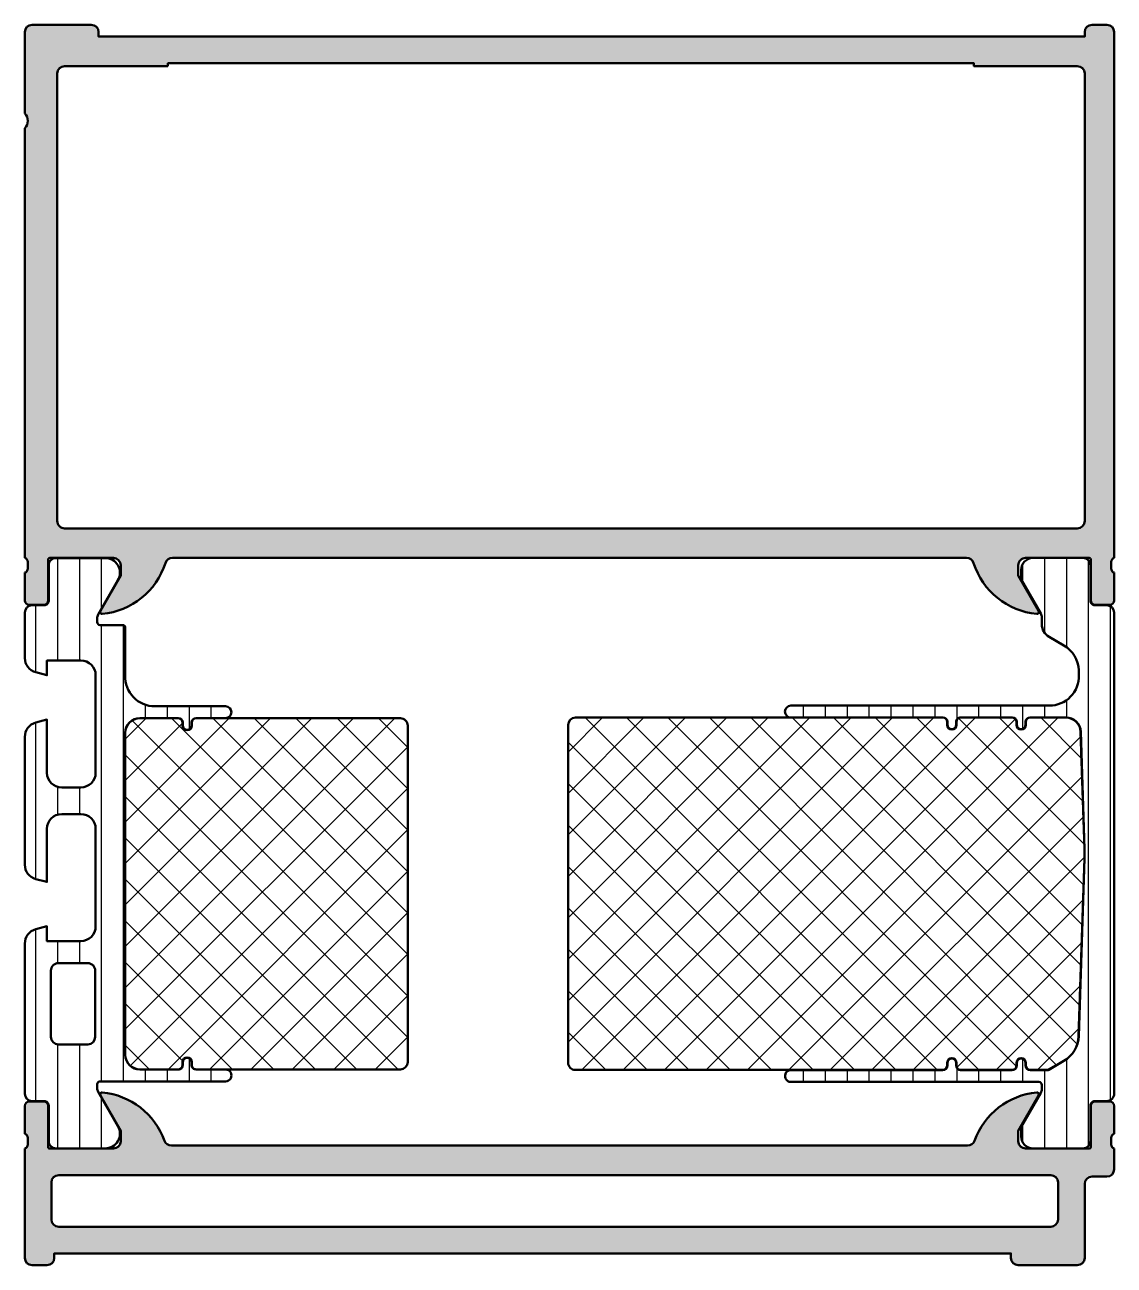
# Model space of a CAD drawing. Extents: x 26 to 99.8, y 2.8 to 86.8.
import ezdxf

# ---------------------------------------------------------------- set-up
doc = ezdxf.new("R2010")
doc.units = 0
for name, color, linetype, lineweight in [('0S-Alu contour', 7, 'Continuous', 50), ('0S-Alu hatch', 252, 'Continuous', 25), ('0S-Plastic contour', 254, 'Continuous', 50), ('0S-Plastic hatch', 253, 'Continuous', 25), ('0S-PT contour', 91, 'Continuous', 50), ('0S-PT hatch', 103, 'Continuous', 25)]:
    doc.layers.add(name, color=color, linetype=linetype, lineweight=lineweight)
pattern_1 = [(90, (0, 0), (-1.4859, 0), [])]
pattern_2 = [(135, (0, 0), (-1.403165018917055, -1.403165018917055), []), (225, (0, 0), (1.403165018917055, -1.403165018917055), [])]

# ---------------------------------------------------------------- blocks, each defined once
blk = doc.blocks.new('438270__5A1BFEA4_6F1A_4540_91F0_28CFBEC2072F_')
at = {"layer": '0S-Alu hatch'}
h = blk.add_hatch(color=256, dxfattribs=at)
edge = h.paths.add_edge_path()
edge.add_line((26.00000000000001, 10.70000000000005), (26, 3.300000000000006))
edge.add_arc((26.49999999999999, 3.300000000000004), 0.4999999999999858, 180, 269.9999999999984)
edge.add_line((26.49999999999997, 2.800000000000018), (27.5, 2.800000000000015))
edge.add_arc((27.5, 3.300000000000015), 0.5, 270, 360)
edge.add_line((28, 3.300000000000015), (28.00000000000002, 3.600000000000006))
edge.add_line((28.00000000000002, 3.600000000000006), (92.79999999999998, 3.600000000000006))
edge.add_line((92.79999999999998, 3.600000000000006), (92.79999999999998, 3.299999999999994))
edge.add_arc((93.3, 3.299999999999997), 0.5, 180, 270)
edge.add_line((93.3, 2.799999999999997), (97.3, 2.799999999999998))
edge.add_arc((97.3, 3.299999999999998), 0.5, 270, 360)
edge.add_line((97.80000000000001, 3.299999999999998), (97.80000000000001, 8.300000000000011))
edge.add_ellipse((98.3, 8.300000000000011), major_axis=(-0.5, 0), ratio=1, start_angle=270, end_angle=360, ccw=False)
edge.add_line((98.3, 8.800000000000011), (99.29999999999998, 8.800000000000011))
edge.add_arc((99.29999999999998, 9.300000000000004), 0.4999999999999938, 270, 360)
edge.add_line((99.8, 9.300000000000004), (99.8, 10.69999999999998))
edge.add_ellipse((99.87883644654303, 10.96752059199309), major_axis=(-0.2788950563274307, 0), ratio=1, start_angle=-1.1645893740997053, end_angle=73.58012358050922, ccw=False)
edge.add_line((99.599999, 10.97318899999148), (99.599999, 11.42678299999148))
edge.add_ellipse((99.87886709564316, 11.43244365946853), major_axis=(-0.2789255417371575, 0), ratio=1, start_angle=-73.57540544464399, end_angle=1.1628700728853119, ccw=False)
edge.add_line((99.79999999999998, 11.69998699999148), (99.79999999999998, 13.57999799999998))
edge.add_arc((99.49999999999999, 13.57999799999998), 0.2999999999999971, 0, 90)
edge.add_line((99.49999999999999, 13.87999799999998), (98.5200256809572, 13.87999799999999))
edge.add_arc((98.5200256809572, 13.57999799999999), 0.3000000000000007, 90, 180)
edge.add_line((98.2200256809572, 13.57999799999999), (98.22002568095719, 10.81999999999999))
edge.add_ellipse((98.1000256809572, 10.81999999999999), major_axis=(-0.1199999999999903, 0), ratio=1, start_angle=90, end_angle=180, ccw=False)
edge.add_line((98.1000256809572, 10.7), (93.8, 10.70000000000001))
edge.add_ellipse((93.8, 11.20000000000001), major_axis=(-0.5000000000000018, 0), ratio=1, start_angle=0, end_angle=90, ccw=False)
edge.add_line((93.3, 11.20000000000001), (93.29999999999998, 11.9))
edge.add_line((93.29999999999998, 11.9), (94.68149545762235, 14.29282032302757))
edge.add_arc((94.56188021535169, 14.36188021535171), 0.1381197846482903, 329.9999999999994, 455.6225775507896)
edge.add_arc((95.03822324117377, 9.52339113815224), 4.999999999999958, 95.62257755079334, 160.0499003679414)
edge.add_ellipse((89.8682774794047, 11.40000000000004), major_axis=(-0.5000000000000246, 0), ratio=1, start_angle=90, end_angle=160.0499003679405, ccw=False)
edge.add_line((89.8682774794047, 10.90000000000001), (35.93172252059524, 10.9))
edge.add_ellipse((35.93172252059524, 11.40000000000029), major_axis=(-0.500000000000286, 0), ratio=1, start_angle=19.95009963205831, end_angle=90, ccw=False)
edge.add_arc((30.76177675882619, 9.523391138152526), 4.999999999999651, 19.95009963205846, 84.37742244920597)
edge.add_arc((31.23811978464829, 14.3618802153517), 0.1381197846482778, 84.37742244920386, 210.0000000000022)
edge.add_line((31.11850454237765, 14.29282032302756), (32.50000000000006, 11.89999999999995))
edge.add_line((32.50000000000006, 11.89999999999995), (32.5, 11.19999999999997))
edge.add_ellipse((32, 11.20000000000001), major_axis=(-0.5, 0), ratio=1, start_angle=90, end_angle=180, ccw=False)
edge.add_line((32, 10.70000000000001), (27.69997431904279, 10.69999999999998))
edge.add_ellipse((27.69997431904278, 10.82000000000001), major_axis=(-0.120000000000033, 0), ratio=1, start_angle=0, end_angle=90.00000000000682, ccw=False)
edge.add_line((27.57997431904275, 10.82000000000001), (27.57997431904276, 13.57999799999997))
edge.add_arc((27.27997431904278, 13.579998), 0.2999999999999829, 0, 90)
edge.add_line((27.27997431904278, 13.87999799999998), (26.3, 13.879998))
edge.add_arc((26.3, 13.57999799999996), 0.3000000000000398, 90, 180)
edge.add_line((25.99999999999996, 13.57999799999996), (25.99999999999999, 11.69998699999146))
edge.add_ellipse((25.92113290435682, 11.43244365946854), major_axis=(-0.2789255417371304, 0), ratio=1, start_angle=178.8371299271082, end_angle=253.5754054446454, ccw=False)
edge.add_line((26.20000099999997, 11.42678299999146), (26.20000099999997, 10.97318899999136))
edge.add_ellipse((25.92116355345701, 10.96752059199309), major_axis=(-0.2788950563273504, 0), ratio=1, start_angle=106.41987641948961, end_angle=181.1645893740763, ccw=False)
edge = h.paths.add_edge_path()
edge.add_line((95.49999999999999, 5.400000000000007), (28.30000000000003, 5.399999999999994))
edge.add_ellipse((28.30000000000003, 5.900000000000022), major_axis=(-0.5000000000000285, 0), ratio=1, start_angle=0, end_angle=90, ccw=False)
edge.add_line((27.8, 5.900000000000022), (27.79999999999999, 8.399999999999999))
edge.add_ellipse((28.3, 8.399999999999999), major_axis=(-0.5000000000000098, 0), ratio=1, start_angle=270, end_angle=360, ccw=False)
edge.add_line((28.3, 8.90000000000001), (95.5, 8.90000000000001))
edge.add_ellipse((95.5, 8.40000000000001), major_axis=(-0.5, 0), ratio=1, start_angle=180, end_angle=270, ccw=False)
edge.add_line((96, 8.400000000000006), (95.99999999999999, 5.900000000000006))
edge.add_ellipse((95.49999999999999, 5.900000000000006), major_axis=(-0.5, 0), ratio=1, start_angle=90, end_angle=180, ccw=False)
at = {"layer": '0S-Alu contour', "color": 7}
for points in [[(31.11850454237765, 14.29282032302756), (32.50000000000006, 11.89999999999995), (32.5, 11.19999999999997)], [(93.3, 11.20000000000001), (93.29999999999998, 11.9), (94.68149545762235, 14.29282032302757)], [(25.99999999999996, 13.57999799999996), (25.99999999999999, 11.69998699999146)], [(27.27997431904278, 13.87999799999998), (26.3, 13.879998)], [(27.57997431904275, 10.82000000000001), (27.57997431904276, 13.57999799999997)], [(98.2200256809572, 13.57999799999999), (98.22002568095719, 10.81999999999999)], [(99.49999999999999, 13.87999799999998), (98.5200256809572, 13.87999799999999)], [(99.79999999999998, 11.69998699999148), (99.79999999999998, 13.57999799999998)], [(26.20000099999997, 11.42678299999146), (26.20000099999997, 10.97318899999136)], [(99.599999, 10.97318899999148), (99.599999, 11.42678299999148)], [(26.00000000000001, 10.70000000000005), (26, 3.300000000000006)], [(32, 10.70000000000001), (27.69997431904279, 10.69999999999998)], [(89.8682774794047, 10.90000000000001), (35.93172252059524, 10.9)], [(98.1000256809572, 10.7), (93.8, 10.70000000000001)], [(99.8, 9.300000000000004), (99.8, 10.69999999999998)], [(28.3, 8.90000000000001), (95.5, 8.90000000000001)], [(98.3, 8.800000000000011), (99.29999999999998, 8.800000000000011)], [(27.8, 5.900000000000022), (27.79999999999999, 8.399999999999999)], [(96, 8.400000000000006), (95.99999999999999, 5.900000000000006)], [(97.80000000000001, 3.299999999999998), (97.80000000000001, 8.300000000000011)], [(95.49999999999999, 5.400000000000007), (28.30000000000003, 5.399999999999994)], [(28, 3.300000000000015), (28.00000000000002, 3.600000000000006), (92.79999999999998, 3.600000000000006), (92.79999999999998, 3.299999999999994)], [(26.49999999999997, 2.800000000000018), (27.5, 2.800000000000015)], [(93.3, 2.799999999999997), (97.3, 2.799999999999998)]]:
    blk.add_lwpolyline(points, dxfattribs=at)
for centre, radius, start, end in [((31.23811978464829, 14.3618802153517), 0.1381197846482778, 84.37742244920386, 210.0000000000022), ((30.76177675882619, 9.523391138152526), 4.999999999999651, 19.95009963205846, 84.37742244920597), ((95.03822324117377, 9.52339113815224), 4.999999999999958, 95.62257755079334, 160.0499003679414), ((94.56188021535169, 14.36188021535171), 0.1381197846482903, 329.9999999999994, 95.62257755078969), ((26.3, 13.57999799999996), 0.3000000000000398, 90, 180), ((27.27997431904278, 13.579998), 0.2999999999999829, 0, 90), ((98.5200256809572, 13.57999799999999), 0.3000000000000007, 90, 180), ((99.49999999999999, 13.57999799999998), 0.2999999999999971, 0, 90), ((99.29999999999998, 9.300000000000004), 0.4999999999999938, 270, 0), ((26.49999999999999, 3.300000000000004), 0.4999999999999858, 180, 269.9999999999984), ((27.5, 3.300000000000015), 0.5, 270, 0), ((93.3, 3.299999999999997), 0.5, 180, 270), ((97.3, 3.299999999999998), 0.5, 270, 0)]:
    blk.add_arc(centre, radius, start, end, dxfattribs=at)
at = {"layer": '0S-Alu contour', "color": 7, "extrusion": (0, 0, -1)}
for centre, radius, start, end in [((-25.92113290435682, 11.43244365946854), 0.2789255417371304, 106.4245945553546, 181.1628700728919), ((-25.92116355345701, 10.96752059199309), 0.2788950563273504, 178.8354106259237, 253.5801235805104), ((-32, 11.20000000000001), 0.5, 180, 270), ((-35.93172252059524, 11.40000000000029), 0.500000000000286, 270, 340.0499003679417), ((-89.8682774794047, 11.40000000000004), 0.5000000000000246, 199.9500996320595, 270), ((-93.8, 11.20000000000001), 0.5000000000000018, 270, 0), ((-99.87883644654303, 10.96752059199309), 0.2788950563274307, 286.4198764194908, 1.164589374099741), ((-99.87886709564316, 11.43244365946853), 0.2789255417371575, 358.8371299271147, 73.57540544464406), ((-27.69997431904278, 10.82000000000001), 0.120000000000033, 269.9999999999932, 0), ((-98.1000256809572, 10.81999999999999), 0.1199999999999903, 180, 270), ((-28.3, 8.399999999999999), 0.5000000000000098, 0, 90), ((-95.5, 8.40000000000001), 0.5, 90, 180), ((-98.3, 8.300000000000011), 0.5, 0, 90), ((-28.30000000000003, 5.900000000000022), 0.5000000000000285, 270, 0), ((-95.49999999999999, 5.900000000000006), 0.5, 180, 270)]:
    blk.add_arc(centre, radius, start, end, dxfattribs=at)
blk = doc.blocks.new('284257__773509A0_3818_414B_AB4B_54A179C6A347___D661EBA2_55CA_47EA_9729_606BA538EFB6_')
at = {"layer": '0S-Plastic hatch'}
h = blk.add_hatch(dxfattribs=at)
h.set_pattern_fill('ANSI31', color=256, scale=0.4680000000000001, angle=45, style=0)
h.set_pattern_definition(pattern_1)
edge = h.paths.add_edge_path()
edge.add_line((99.7982194002036, 46.99215112069119), (99.7982194002036, 14.41211966253131))
edge.add_ellipse((99.2982194002036, 14.41211966253132), major_axis=(-0.5, 0), ratio=1, start_angle=89.9999999999983, end_angle=180, ccw=False)
edge.add_line((99.2982194002036, 13.91211966253132), (98.48788806973987, 13.91211966253133))
edge.add_arc((98.48788806973985, 13.61211966253143), 0.2999999999998977, 89.99999999999729, 180.0079246230968)
edge.add_line((98.18788807260943, 13.61207816930205), (98.18822000096787, 11.21220454699352))
edge.add_ellipse((97.68822000575035, 11.2121353916113), major_axis=(-0.5000000000000027, 0), ratio=1, start_angle=90.00000000000159, end_angle=180.0079246230509, ccw=False)
edge.add_line((97.68822000575035, 10.7121353916113), (94.29821940020373, 10.71213539161124))
edge.add_ellipse((94.2982194002037, 11.5121353916113), major_axis=(-0.800000000000054, 0), ratio=1, start_angle=0, end_angle=90.00000000000102, ccw=False)
edge.add_line((93.49821940020365, 11.5121353916113), (93.49821940020365, 12.16213539161156))
edge.add_line((93.49821940020365, 12.16213539161156), (94.83552925371313, 14.47842400335274))
edge.add_arc((94.39821939969946, 14.72082881372234), 0.500000000507783, 330.9999999999673, 360)
edge.add_line((94.89821940020722, 14.72082881372234), (94.89821940020357, 15.01213539161392))
edge.add_arc((94.69821940020366, 15.01213539161141), 0.1999999999999176, 0, 90)
edge.add_line((94.69821940020366, 15.21213539161132), (77.89869307453608, 15.21213539161129))
edge.add_ellipse((77.89869307453611, 15.61213539161129), major_axis=(-0.4000000000000004, 0), ratio=1, start_angle=-102.83856814098363, end_angle=89.99999999999591, ccw=False)
edge.add_line((77.98757501870926, 16.00213539161129), (88.19869307453612, 16.00213539161136))
edge.add_arc((88.19869307453612, 16.31213539161134), 0.3099999999999898, 270, 360)
edge.add_line((88.50869307453613, 16.31213539161134), (88.50869307453613, 16.51213539161132))
edge.add_ellipse((88.79869307453612, 16.51213539161129), major_axis=(-0.2900000000000062, 0), ratio=1, start_angle=180, end_angle=360, ccw=False)
edge.add_line((89.08869307453612, 16.51213539161126), (89.08869307453608, 16.31213539161147))
edge.add_arc((89.39869307453613, 16.31213539161138), 0.310000000000052, 180, 270)
edge.add_line((89.39869307453613, 16.00213539161133), (92.89822008476602, 16.00213539161131))
edge.add_arc((92.89822008476602, 16.31213515309116), 0.309999761479844, 270, 360)
edge.add_line((93.20821984624588, 16.31213515309116), (93.20821984624588, 16.51213515309115))
edge.add_ellipse((93.49821984624587, 16.51213515309112), major_axis=(-0.2900000000000062, 0), ratio=1, start_angle=180, end_angle=360, ccw=False)
edge.add_line((93.7882198462459, 16.51213515309109), (93.78821984624584, 16.31213515309131))
edge.add_arc((94.09821960772572, 16.31213515309122), 0.3099997614798724, 180, 270)
edge.add_line((94.09821960772572, 16.00213539161135), (95.26232101540393, 16.00213539161134))
edge.add_arc((95.26232101540393, 16.21213539124273), 0.2099999996313873, 270, 299.9999946536821)
edge.add_line((95.3673209982496, 16.03027004696959), (96.39912349851025, 16.6375283746364))
edge.add_arc((95.3991236639393, 18.36957926879846), 1.999999992277378, 299.9999946553821, 358.2770022894822)
edge.add_line((97.39821940020357, 18.30944436745539), (97.7928388301676, 30.33413775413861))
edge.add_arc((87.79821940019951, 30.6621353916109), 10.00000000000414, 358.1203748410041, 361.8796251590568)
edge.add_line((97.79283883016724, 30.9901330290938), (97.53506447884953, 38.92493515535926))
edge.add_arc((96.53560253585307, 38.89213539161133), 1.000000000000091, 1.879625159036837, 90.0000000000016)
edge.add_line((96.53560253585304, 39.89213539161142), (94.09821940020355, 39.89213539161133))
edge.add_arc((94.09821940020358, 39.59213539161137), 0.2999999999999687, 90.00000000000273, 180)
edge.add_line((93.7982194002036, 39.59213539161137), (93.7982194002036, 39.39213539161134))
edge.add_ellipse((93.49821940020362, 39.39213539161134), major_axis=(-0.2999999999999829, 0), ratio=1, start_angle=0, end_angle=180, ccw=False)
edge.add_line((93.19821940020364, 39.39213539161134), (93.19821940020364, 39.59213539161133))
edge.add_arc((92.89821940020364, 39.59213539161133), 0.2999999999999829, 0, 90)
edge.add_line((92.89821940020364, 39.89213539161132), (89.39869307453607, 39.89213539161133))
edge.add_arc((89.39869307453606, 39.59213539161135), 0.29999999999999, 89.99999999999729, 180)
edge.add_line((89.09869307453607, 39.59213539161135), (89.09869307453607, 39.39213539161134))
edge.add_ellipse((88.79869307453608, 39.39213539161134), major_axis=(-0.2999999999999829, 0), ratio=1, start_angle=0, end_angle=180, ccw=False)
edge.add_line((88.4986930745361, 39.39213539161133), (88.4986930745361, 39.59213539161135))
edge.add_arc((88.19869307453611, 39.59213539161135), 0.2999999999999971, 0, 90)
edge.add_line((88.19869307453611, 39.89213539161135), (77.89869307453606, 39.89213539161135))
edge.add_ellipse((77.89869307453606, 40.29213539161133), major_axis=(-0.3999999999999915, 0), ratio=1, start_angle=-90, end_angle=90, ccw=False)
edge.add_line((77.89869307453606, 40.69213539161133), (95.4103579879039, 40.69213539161121))
edge.add_arc((95.41035798790391, 42.69213539161127), 2.000000000000063, 269.9999999999996, 361.8796251590051)
edge.add_line((97.40928187389675, 42.75773491910602), (97.39821940020357, 43.09482641576715))
edge.add_arc((95.39912365622013, 43.03469151419196), 2.000000000000046, 1.722997710515216, 60.00000552362365)
edge.add_line((96.39912348924106, 44.7667424181663), (95.39821948369315, 45.3446144865456))
edge.add_ellipse((95.89821940020359, 46.21063993853272), major_axis=(-0.9999999999999554, 0), ratio=1, start_angle=0, end_angle=60.00000552362371, ccw=False)
edge.add_line((94.89821940020362, 46.21063993853272), (94.89821940020747, 46.68344196959931))
edge.add_arc((94.39821940008557, 46.68344196960337), 0.5000000001219008, 0, 28.99999999998243)
edge.add_line((94.83552925376196, 46.9258467797855), (93.4982194002036, 49.24213539161137))
edge.add_line((93.4982194002036, 49.24213539161137), (93.4982194002036, 49.89213539161122))
edge.add_ellipse((94.29821940020358, 49.89213539161122), major_axis=(-0.7999999999999972, 0), ratio=1, start_angle=270.000000000001, end_angle=360, ccw=False)
edge.add_line((94.29821940020358, 50.69213539161122), (97.68822001053275, 50.69213539161127))
edge.add_ellipse((97.68822001053276, 50.19213539161126), major_axis=(-0.5000000000000142, 0), ratio=1, start_angle=179.9920752627074, end_angle=270.00000000000165, ccw=False)
edge.add_line((98.18822000575018, 50.19206623523242), (98.18788807260938, 47.79219261451829))
edge.add_arc((98.48788806973975, 47.79215112069109), 0.2999999999999337, 179.9920752627072, 270)
edge.add_line((98.48788806973975, 47.49215112069116), (99.29821940020366, 47.49215112069116))
edge.add_ellipse((99.29821940020366, 46.99215112069119), major_axis=(-0.4999999999999645, 0), ratio=1, start_angle=180, end_angle=270, ccw=False)
at = {"layer": '0S-Plastic contour', "color": 7}
for points in [[(94.29821940020358, 50.69213539161122), (97.68822001053275, 50.69213539161127)], [(94.83552925376196, 46.9258467797855), (93.4982194002036, 49.24213539161137), (93.4982194002036, 49.89213539161122)], [(98.18822000575018, 50.19206623523242), (98.18788807260938, 47.79219261451829)], [(98.48788806973975, 47.49215112069116), (99.29821940020366, 47.49215112069116)], [(94.89821940020362, 46.21063993853272), (94.89821940020747, 46.68344196959931)], [(99.7982194002036, 46.99215112069119), (99.7982194002036, 14.41211966253131)], [(96.39912348924106, 44.7667424181663), (95.39821948369315, 45.3446144865456)], [(97.40928187389675, 42.75773491910602), (97.39821940020357, 43.09482641576715)], [(77.89869307453606, 40.69213539161133), (95.4103579879039, 40.69213539161121)], [(88.19869307453611, 39.89213539161135), (77.89869307453606, 39.89213539161135)], [(88.4986930745361, 39.39213539161133), (88.4986930745361, 39.59213539161135)], [(89.09869307453607, 39.59213539161135), (89.09869307453607, 39.39213539161134)], [(92.89821940020364, 39.89213539161132), (89.39869307453607, 39.89213539161133)], [(93.19821940020364, 39.39213539161134), (93.19821940020364, 39.59213539161133)], [(93.7982194002036, 39.59213539161137), (93.7982194002036, 39.39213539161134)], [(96.53560253585304, 39.89213539161142), (94.09821940020355, 39.89213539161133)], [(97.79283883016724, 30.9901330290938), (97.53506447884953, 38.92493515535926)], [(97.39821940020357, 18.30944436745539), (97.7928388301676, 30.33413775413861)], [(77.98757501870926, 16.00213539161129), (88.19869307453612, 16.00213539161136)], [(88.50869307453613, 16.31213539161134), (88.50869307453613, 16.51213539161132)], [(89.08869307453612, 16.51213539161126), (89.08869307453608, 16.31213539161147)], [(89.39869307453613, 16.00213539161133), (92.89822008476602, 16.00213539161131)], [(93.20821984624588, 16.31213515309116), (93.20821984624588, 16.51213515309115)], [(93.7882198462459, 16.51213515309109), (93.78821984624584, 16.31213515309131)], [(94.09821960772572, 16.00213539161135), (95.26232101540393, 16.00213539161134)], [(95.3673209982496, 16.03027004696959), (96.39912349851025, 16.6375283746364)], [(94.69821940020366, 15.21213539161132), (77.89869307453608, 15.21213539161129)], [(93.49821940020365, 11.5121353916113), (93.49821940020365, 12.16213539161156), (94.83552925371313, 14.47842400335274)], [(94.89821940020722, 14.72082881372234), (94.89821940020357, 15.01213539161392)], [(98.18788807260943, 13.61207816930205), (98.18822000096787, 11.21220454699352)], [(99.2982194002036, 13.91211966253132), (98.48788806973987, 13.91211966253133)], [(97.68822000575035, 10.7121353916113), (94.29821940020373, 10.71213539161124)]]:
    blk.add_lwpolyline(points, dxfattribs=at)
at = {"layer": '0S-Plastic contour', "color": 7, "extrusion": (0, 0, -1)}
for centre, radius, start, end in [((-94.29821940020358, 49.89213539161122), 0.7999999999999972, 0, 89.99999999999898), ((-97.68822001053276, 50.19213539161126), 0.5000000000000142, 89.99999999999837, 180.0079247372927), ((-99.29821940020366, 46.99215112069119), 0.4999999999999645, 90, 180), ((-95.89821940020359, 46.21063993853272), 0.9999999999999554, 299.9999944763763, 0), ((-77.89869307453606, 40.29213539161133), 0.3999999999999915, 270, 90), ((-88.79869307453608, 39.39213539161134), 0.2999999999999829, 180, 0), ((-93.49821940020362, 39.39213539161134), 0.2999999999999829, 180, 0), ((-88.79869307453612, 16.51213539161129), 0.2900000000000062, 0, 180), ((-93.49821984624587, 16.51213515309112), 0.2900000000000062, 0, 180), ((-77.89869307453611, 15.61213539161129), 0.4000000000000004, 270.0000000000041, 102.8385681409836), ((-99.2982194002036, 14.41211966253132), 0.5, 180, 270.0000000000017), ((-94.2982194002037, 11.5121353916113), 0.800000000000054, 269.999999999999, 0), ((-97.68822000575035, 11.2121353916113), 0.5000000000000027, 179.9920753769491, 269.9999999999984)]:
    blk.add_arc(centre, radius, start, end, dxfattribs=at)
at = {"layer": '0S-Plastic contour', "color": 7}
for centre, radius, start, end in [((98.48788806973975, 47.79215112069109), 0.2999999999999337, 179.9920752627072, 270), ((94.39821940008557, 46.68344196960337), 0.5000000001219008, 0, 28.99999999998243), ((95.39912365622013, 43.03469151419196), 2.000000000000046, 1.722997710515216, 60.00000552362365), ((95.41035798790391, 42.69213539161127), 2.000000000000063, 269.9999999999996, 1.879625159005031), ((88.19869307453611, 39.59213539161135), 0.2999999999999971, 0, 90), ((89.39869307453606, 39.59213539161135), 0.29999999999999, 89.99999999999729, 180), ((92.89821940020364, 39.59213539161133), 0.2999999999999829, 0, 90), ((94.09821940020358, 39.59213539161137), 0.2999999999999687, 90.00000000000273, 180), ((96.53560253585307, 38.89213539161133), 1.000000000000091, 1.879625159036837, 90.0000000000016), ((87.79821940019951, 30.6621353916109), 10.00000000000414, 358.1203748410041, 1.879625159056813), ((95.3991236639393, 18.36957926879846), 1.999999992277378, 299.9999946553821, 358.2770022894822), ((88.19869307453612, 16.31213539161134), 0.3099999999999898, 270, 0), ((89.39869307453613, 16.31213539161138), 0.310000000000052, 180, 270), ((92.89822008476602, 16.31213515309116), 0.309999761479844, 270, 0), ((94.09821960772572, 16.31213515309122), 0.3099997614798724, 180, 270), ((95.26232101540393, 16.21213539124273), 0.2099999996313873, 270, 299.9999946536821), ((94.69821940020366, 15.01213539161141), 0.1999999999999176, 0, 90), ((94.39821939969946, 14.72082881372234), 0.500000000507783, 330.9999999999673, 0), ((98.48788806973985, 13.61211966253143), 0.2999999999998977, 89.99999999999729, 180.0079246230968)]:
    blk.add_arc(centre, radius, start, end, dxfattribs=at)
blk = doc.blocks.new('439260__53130B83_C4E0_4000_9A51_7676B90DD028_')
at = {"layer": '0S-PT hatch'}
h = blk.add_hatch(dxfattribs=at)
h.set_pattern_fill('ANSI37', color=256, scale=0.625, angle=90, style=0)
h.set_pattern_definition(pattern_2)
edge = h.paths.add_edge_path()
edge.add_arc((63.29821988200912, 39.39213539161136), 0.490000000000002, 90, 180)
edge.add_line((62.80821988200911, 39.39213539161136), (62.8082198820091, 16.51213539161128))
edge.add_arc((63.2982198820091, 16.51213539161128), 0.4899999999999949, 180, 270.0000000000008)
edge.add_line((63.29821988200911, 16.02213539161129), (88.19869307453612, 16.02213539161128))
edge.add_arc((88.19869307453612, 16.31213539161127), 0.2899999999999885, 270, 360)
edge.add_line((88.48869307453612, 16.31213539161127), (88.48869307453612, 16.51213539161133))
edge.add_ellipse((88.79869307453612, 16.5121353916113), major_axis=(-0.3100000000000094, 0), ratio=1, start_angle=180, end_angle=360, ccw=False)
edge.add_line((89.10869307453612, 16.51213539161127), (89.10869307453606, 16.31213539161142))
edge.add_arc((89.39869307453613, 16.31213539161133), 0.2900000000000489, 180, 270)
edge.add_line((89.39869307453613, 16.02213539161128), (92.89822008476602, 16.02213539161128))
edge.add_arc((92.89822008476602, 16.31213515309112), 0.2899997614798444, 270, 360)
edge.add_line((93.18821984624589, 16.31213515309112), (93.18821984624589, 16.51213515309116))
edge.add_ellipse((93.49821984624587, 16.51213515309113), major_axis=(-0.3100000000000023, 0), ratio=1, start_angle=180, end_angle=360, ccw=False)
edge.add_line((93.80821984624589, 16.5121351530911), (93.80821984624585, 16.31213515309125))
edge.add_arc((94.09821960772572, 16.31213515309116), 0.2899997614798764, 180, 270)
edge.add_line((94.09821960772572, 16.02213539161128), (95.26232101540381, 16.02213539161128))
edge.add_arc((95.26232101540381, 16.21213539124266), 0.1899999996313841, 270, 299.9999946536842)
edge.add_line((95.35732099986569, 16.04759055597833), (96.39912349851039, 16.6392464334089))
edge.add_arc((95.37698206851508, 18.37254179380859), 2.012234059272421, 300.5282736154525, 357.9014590191401)
edge.add_line((97.38786657587956, 18.29885728161358), (97.78284421073764, 30.33446575177615))
edge.add_arc((87.79827029706121, 30.66213538319988), 9.98994913025213, 358.120365314609, 361.8417410210353)
edge.add_line((97.78305873765436, 30.98320145369412), (97.52506985941943, 38.92460715772637))
edge.add_arc((96.53560253585307, 38.89213539161124), 0.9900000000001054, 1.879625159307186, 90)
edge.add_line((96.53560253585307, 39.88213539161134), (94.09821940020358, 39.88213539161135))
edge.add_arc((94.09821940020358, 39.59213539161138), 0.2899999999999707, 90, 180)
edge.add_line((93.80821940020358, 39.59213539161138), (93.80821940020361, 39.39213539161134))
edge.add_ellipse((93.49821940020362, 39.39213539161134), major_axis=(-0.3099999999999881, 0), ratio=1, start_angle=0, end_angle=180, ccw=False)
edge.add_line((93.18821940020364, 39.39213539161134), (93.18821940020365, 39.59213539161136))
edge.add_arc((92.89821940020364, 39.59213539161137), 0.289999999999992, 0, 90)
edge.add_line((92.89821940020364, 39.88213539161136), (89.39869307453607, 39.88213539161136))
edge.add_arc((89.39869307453607, 39.59213539161137), 0.2899999999999849, 90, 180)
edge.add_line((89.10869307453609, 39.59213539161137), (89.10869307453606, 39.39213539161135))
edge.add_ellipse((88.79869307453608, 39.39213539161135), major_axis=(-0.3099999999999881, 0), ratio=1, start_angle=0, end_angle=180, ccw=False)
edge.add_line((88.48869307453609, 39.39213539161135), (88.48869307453612, 39.59213539161135))
edge.add_arc((88.19869307453611, 39.59213539161135), 0.2899999999999991, 0, 90)
edge.add_line((88.19869307453611, 39.88213539161135), (63.29821988200912, 39.88213539161136))
at = {"layer": '0S-PT contour', "color": 7}
for points in [[(88.19869307453611, 39.88213539161135), (63.29821988200912, 39.88213539161136)], [(88.48869307453609, 39.39213539161135), (88.48869307453612, 39.59213539161135)], [(89.10869307453609, 39.59213539161137), (89.10869307453606, 39.39213539161135)], [(92.89821940020364, 39.88213539161136), (89.39869307453607, 39.88213539161136)], [(93.18821940020364, 39.39213539161134), (93.18821940020365, 39.59213539161136)], [(93.80821940020358, 39.59213539161138), (93.80821940020361, 39.39213539161134)], [(96.53560253585307, 39.88213539161134), (94.09821940020358, 39.88213539161135)], [(62.80821988200911, 39.39213539161136), (62.8082198820091, 16.51213539161128)], [(97.78305873765436, 30.98320145369412), (97.52506985941943, 38.92460715772637)], [(97.38786657587956, 18.29885728161358), (97.78284421073764, 30.33446575177615)], [(63.29821988200911, 16.02213539161129), (88.19869307453612, 16.02213539161128)], [(88.48869307453612, 16.31213539161127), (88.48869307453612, 16.51213539161133)], [(89.10869307453612, 16.51213539161127), (89.10869307453606, 16.31213539161142)], [(89.39869307453613, 16.02213539161128), (92.89822008476602, 16.02213539161128)], [(93.18821984624589, 16.31213515309112), (93.18821984624589, 16.51213515309116)], [(93.80821984624589, 16.5121351530911), (93.80821984624585, 16.31213515309125)], [(94.09821960772572, 16.02213539161128), (95.26232101540381, 16.02213539161128)], [(95.35732099986569, 16.04759055597833), (96.39912349851039, 16.6392464334089)]]:
    blk.add_lwpolyline(points, dxfattribs=at)
for centre, radius, start, end in [((63.29821988200912, 39.39213539161136), 0.490000000000002, 90, 180), ((88.19869307453611, 39.59213539161135), 0.2899999999999991, 0, 90), ((89.39869307453607, 39.59213539161137), 0.2899999999999849, 90, 180), ((92.89821940020364, 39.59213539161137), 0.289999999999992, 0, 90), ((94.09821940020358, 39.59213539161138), 0.2899999999999707, 90, 180), ((96.53560253585307, 38.89213539161124), 0.9900000000001054, 1.879625159307186, 90), ((87.79827029706121, 30.66213538319988), 9.98994913025213, 358.120365314609, 1.841741021035279), ((95.37698206851508, 18.37254179380859), 2.012234059272421, 300.5282736154525, 357.9014590191401), ((63.2982198820091, 16.51213539161128), 0.4899999999999949, 180, 270.0000000000008), ((88.19869307453612, 16.31213539161127), 0.2899999999999885, 270, 0), ((89.39869307453613, 16.31213539161133), 0.2900000000000489, 180, 270), ((92.89822008476602, 16.31213515309112), 0.2899997614798444, 270, 0), ((94.09821960772572, 16.31213515309116), 0.2899997614798764, 180, 270), ((95.26232101540381, 16.21213539124266), 0.1899999996313841, 270, 299.9999946536842)]:
    blk.add_arc(centre, radius, start, end, dxfattribs=at)
at = {"layer": '0S-PT contour', "color": 7, "extrusion": (0, 0, -1)}
for centre, radius, start, end in [((-88.79869307453608, 39.39213539161135), 0.3099999999999881, 180, 0), ((-93.49821940020362, 39.39213539161134), 0.3099999999999881, 180, 0), ((-88.79869307453612, 16.5121353916113), 0.3100000000000094, 0, 180), ((-93.49821984624587, 16.51213515309113), 0.3100000000000023, 0, 180)]:
    blk.add_arc(centre, radius, start, end, dxfattribs=at)
blk = doc.blocks.new('439260__19284CF0_31EA_47C1_A500_DD27B6150C3B_')
at = {"layer": '0S-PT hatch'}
h = blk.add_hatch(dxfattribs=at)
h.set_pattern_fill('ANSI37', color=256, scale=0.625, angle=90, style=0)
h.set_pattern_definition(pattern_2)
edge = h.paths.add_edge_path()
edge.add_line((51.94054803974792, 39.35000068620894), (51.94052896739071, 16.55001070101938))
edge.add_ellipse((51.45050564888963, 16.55001111092659), major_axis=(-0.490023318501252, 0), ratio=1, start_angle=90.0000000000008, end_angle=179.9999520744677, ccw=False)
edge.add_line((51.45050564888964, 16.05998779242534), (37.59995462820763, 16.05998779296903))
edge.add_ellipse((37.59995462820743, 16.3499877929693), major_axis=(-0.290000000000262, 0), ratio=1, start_angle=0, end_angle=90.00000000003928, ccw=False)
edge.add_line((37.30995462820717, 16.3499877929693), (37.30995462820717, 16.54998779296904))
edge.add_arc((36.99995920584389, 16.54998779296904), 0.3099954223632793, 0, 180)
edge.add_line((36.68996378348062, 16.54998779296904), (36.68996378348062, 16.34998779296906))
edge.add_ellipse((36.3999637834806, 16.34998779296905), major_axis=(-0.2900000000000133, 0), ratio=1, start_angle=90.00000000001131, end_angle=180, ccw=False)
edge.add_line((36.39996378348066, 16.05998779296904), (33.79996185528695, 16.05998779296904))
edge.add_ellipse((33.79996185528695, 17.04998779296904), major_axis=(-0.9899999999999984, 0), ratio=1, start_angle=-5.012603890008904e-05, end_angle=90, ccw=False)
edge.add_line((32.80996185528734, 17.04998865908481), (32.80998092764462, 38.85000086612936))
edge.add_ellipse((33.79998092764426, 38.84999999999985), major_axis=(-0.9900000000000185, 0), ratio=1, start_angle=270.00000006379224, end_angle=359.9999498739611, ccw=False)
edge.add_line((33.79998092654201, 39.83999999999987), (36.40002452916673, 39.8400000028947))
edge.add_ellipse((36.40002452916117, 39.55004167572127), major_axis=(-0.2899583271734229, 0), ratio=1, start_angle=180, end_angle=269.99999999890065, ccw=False)
edge.add_line((36.68998285633459, 39.55004167572127), (36.68998285583792, 39.35002441408721))
edge.add_arc((36.9999782782012, 39.3500244140748), 0.3099954223632793, 180, 360)
edge.add_line((37.30997370056448, 39.3500244140748), (37.30997370056448, 39.55002441406236))
edge.add_ellipse((37.5999737005645, 39.55002441406237), major_axis=(-0.2900000000000133, 0), ratio=1, start_angle=270.0000000022503, end_angle=360, ccw=False)
edge.add_line((37.59997370055311, 39.84002441406238), (51.45052472124729, 39.84002441460608))
edge.add_ellipse((51.45052472124708, 39.35000109610508), major_axis=(-0.4900233185010023, 0), ratio=1, start_angle=179.9999520744677, end_angle=269.9999999999759, ccw=False)
at = {"layer": '0S-PT contour', "color": 7}
for points in [[(33.79998092654201, 39.83999999999987), (36.40002452916673, 39.8400000028947)], [(36.68998285633459, 39.55004167572127), (36.68998285583792, 39.35002441408721)], [(37.30997370056448, 39.3500244140748), (37.30997370056448, 39.55002441406236)], [(37.59997370055311, 39.84002441406238), (51.45052472124729, 39.84002441460608)], [(32.80996185528734, 17.04998865908481), (32.80998092764462, 38.85000086612936)], [(51.94054803974792, 39.35000068620894), (51.94052896739071, 16.55001070101938)], [(36.39996378348066, 16.05998779296904), (33.79996185528695, 16.05998779296904)], [(36.68996378348062, 16.54998779296904), (36.68996378348062, 16.34998779296906)], [(37.30995462820717, 16.3499877929693), (37.30995462820717, 16.54998779296904)], [(51.45050564888964, 16.05998779242534), (37.59995462820763, 16.05998779296903)]]:
    blk.add_lwpolyline(points, dxfattribs=at)
at = {"layer": '0S-PT contour', "color": 7, "extrusion": (0, 0, -1)}
for centre, radius, start, end in [((-33.79998092764426, 38.84999999999985), 0.9900000000000185, 5.01260389054e-05, 89.99999993620777), ((-36.40002452916117, 39.55004167572127), 0.2899583271734229, 90.00000000109937, 180), ((-37.5999737005645, 39.55002441406237), 0.2900000000000133, 0, 89.99999999774967), ((-51.45052472124708, 39.35000109610508), 0.4900233185010024, 90.0000000000241, 180.0000479255325), ((-33.79996185528695, 17.04998779296904), 0.9899999999999984, 270, 5.01260389054e-05), ((-36.3999637834806, 16.34998779296905), 0.2900000000000133, 180, 269.9999999999887), ((-37.59995462820743, 16.3499877929693), 0.290000000000262, 269.9999999999607, 0), ((-51.45050564888963, 16.55001111092659), 0.490023318501252, 180.0000479255325, 269.9999999999992)]:
    blk.add_arc(centre, radius, start, end, dxfattribs=at)
at = {"layer": '0S-PT contour', "color": 7}
for centre, start, end in [((36.9999782782012, 39.3500244140748), 180, 0), ((36.99995920584389, 16.54998779296904), 0, 180)]:
    blk.add_arc(centre, 0.3099954223632793, start, end, dxfattribs=at)
blk = doc.blocks.new('284257__826C27E1_8D78_4FEB_8FDC_B769BFB3D8D3___4BA1CC09_A47D_423E_8624_4C55BEC298D3_')
at = {"layer": '0S-Plastic hatch'}
h = blk.add_hatch(dxfattribs=at)
h.set_pattern_fill('ANSI31', color=256, scale=0.4680000000000001, angle=45, style=0)
h.set_pattern_definition(pattern_1)
edge = h.paths.add_edge_path()
edge.add_arc((27.00107350509694, 43.91995107328203), 1.00111185410448, 180.0403264314624, 254.9402975234631)
edge.add_line((26.7409592134094, 42.95322179386178), (27.4999618989569, 42.75027989933046))
edge.add_line((27.4999618989569, 42.75027989933046), (27.49993901077365, 43.75027989933034))
edge.add_line((27.49993901077365, 43.75027989933034), (29.79984730016723, 43.75027990538194))
edge.add_ellipse((29.79984730016723, 42.75016224791458), major_axis=(-1.000117657467363, 0), ratio=1, start_angle=180.006740135994, end_angle=270, ccw=False)
edge.add_line((30.79996495071448, 42.75027989932037), (30.7999649507146, 36.150271500607))
edge.add_ellipse((29.7998556998959, 36.15038915102485), major_axis=(-1.00010925773875, 0), ratio=1, start_angle=89.9999999999992, end_angle=179.9932598640061, ccw=False)
edge.add_line((29.79985569989589, 35.1502798932861), (28.49995807777775, 35.15027989933765))
edge.add_ellipse((28.50007618974188, 36.15041708073969), major_axis=(-1.0001371883763, 0), ratio=1, start_angle=0.00785883648637764, end_angle=89.99323361119968, ccw=False)
edge.add_line((27.49993901077365, 36.15027989935094), (27.49993901077336, 39.75027989933034))
edge.add_line((27.49993901077336, 39.75027989933034), (26.74095921340546, 39.54727696964189))
edge.add_arc((27.00114681860393, 38.58048353022951), 1.001192860736502, 105.0627999276566, 179.9547890320522)
edge.add_line((25.99995426956259, 38.58127355165907), (25.99995426956254, 29.91928624698576))
edge.add_arc((27.00110710594781, 29.91999088750826), 1.001153084358502, 180.0403264315528, 254.9402975235445)
edge.add_line((26.74098210159424, 28.95322179386149), (27.4999390107733, 28.75029213900064))
edge.add_line((27.4999390107733, 28.75029213900064), (27.49993901077365, 32.35028600609668))
edge.add_ellipse((28.50007618974205, 32.35014882472088), major_axis=(-1.000137188376475, 0), ratio=1, start_angle=270.00676638950534, end_angle=359.99214116425566, ccw=False)
edge.add_line((28.49995807776561, 33.3502860061231), (29.79985569989592, 33.35028601217467))
edge.add_ellipse((29.79985569989589, 32.35017675443582), major_axis=(-1.000109257738852, 0), ratio=1, start_angle=180.0067401299377, end_angle=269.9999999999984, ccw=False)
edge.add_line((30.79996495071469, 32.35029440474777), (30.79996189895395, 25.74999263344507))
edge.add_ellipse((29.79984730050302, 25.75011028447324), major_axis=(-1.000114605371024, 0), ratio=1, start_angle=90.00000000000239, end_angle=179.9932598650876, ccw=False)
edge.add_line((29.79984730050306, 24.74999567910221), (27.49993901077348, 24.7499956851537))
edge.add_line((27.49993901077348, 24.7499956851537), (27.49996189895673, 25.7499956851537))
edge.add_line((27.49996189895673, 25.7499956851537), (26.74098210159599, 25.54699275546727))
edge.add_arc((27.00116168274066, 24.5802291314458), 1.001161984483898, 105.0627999272331, 179.9547890313105)
edge.add_line((26.00000000994233, 24.58101912852449), (26.00000005859701, 14.40999690624125))
edge.add_arc((26.50000005859709, 14.40999701287174), 0.5000000000000967, 180.0000121943268, 269.9999991009865)
edge.add_line((26.50000005075173, 13.90999701287165), (27.3203326779648, 13.90999700000004))
edge.add_ellipse((27.32033267325757, 13.60999699999998), major_axis=(-0.3000000000000683, 0), ratio=1, start_angle=179.9920112010244, end_angle=269.99999910098495, ccw=False)
edge.add_line((27.62033267034149, 13.60995517074649), (27.61999804880458, 11.21006569136295))
edge.add_arc((28.11999402139017, 11.20999597743874), 0.4999959774456649, 179.9920113084647, 269.9999999999984)
edge.add_line((28.11999402139015, 10.70999999999307), (31.43515934783194, 10.71000000000005))
edge.add_arc((31.44703679091137, 11.70992946068497), 0.9999999999998703, 269.3194566383791, 389.9999965993421)
edge.add_line((32.31306222437203, 12.20992940928398), (30.96698728326968, 14.54139991764118))
edge.add_ellipse((31.40000000000002, 14.7913998919407), major_axis=(-0.4999999999999573, 0), ratio=1, start_angle=0, end_angle=29.999996599343206, ccw=False)
edge.add_line((30.90000000000006, 14.7913998919407), (30.90000000000002, 15.05000001286892))
edge.add_ellipse((31.10000000000002, 15.05000001286895), major_axis=(-0.2000000000000028, 0), ratio=1, start_angle=270.0000000000041, end_angle=360, ccw=False)
edge.add_line((31.10000000000001, 15.25000001286896), (39.5999577236334, 15.25000001286907))
edge.add_arc((39.59995772363342, 15.64999390935344), 0.399993896484375, 269.9999999999969, 449.9999999999969)
edge.add_line((39.59995772363344, 16.04998780583782), (37.59995467187589, 16.04998780583782))
edge.add_ellipse((37.59995467187589, 16.34998780583794), major_axis=(-0.300000000000125, 0), ratio=1, start_angle=0, end_angle=90, ccw=False)
edge.add_line((37.29995467187577, 16.34998780583794), (37.29995467187577, 16.54998780584036))
edge.add_arc((36.99995924951243, 16.54998780584033), 0.2999954223633381, 0, 180)
edge.add_line((36.69996382714909, 16.54998780584029), (36.6999638271492, 16.34998780583811))
edge.add_ellipse((36.39996382714902, 16.34998780583794), major_axis=(-0.3000000000001819, 0), ratio=1, start_angle=89.99999999999869, end_angle=180, ccw=False)
edge.add_line((36.39996382714902, 16.04998780583776), (33.80000004366848, 16.04998780583782))
edge.add_ellipse((33.80000004366851, 17.04998780583793), major_axis=(-1.000000000000113, 0), ratio=1, start_angle=0, end_angle=89.9999999999988, ccw=False)
edge.add_line((32.80000004366839, 17.04998780583793), (32.80000004366999, 38.85000001286902))
edge.add_ellipse((33.80000004367012, 38.85000001286895), major_axis=(-1.000000000000135, 0), ratio=1, start_angle=269.99999999997965, end_angle=360, ccw=False)
edge.add_line((33.80000004367047, 39.85000001286908), (36.39996382714913, 39.85000001286818))
edge.add_ellipse((36.39996382714903, 39.55000001286811), major_axis=(-0.3000000000000682, 0), ratio=1, start_angle=180, end_angle=269.999999999981, ccw=False)
edge.add_line((36.6999638271491, 39.55000001286811), (36.6999638271492, 39.35000001286535))
edge.add_arc((36.99995924951249, 39.35000001286538), 0.2999954223632812, 180, 360)
edge.add_line((37.29995467187577, 39.35000001286541), (37.29995467187589, 39.5500000128684))
edge.add_ellipse((37.59995467187585, 39.55000001286823), major_axis=(-0.2999999999999545, 0), ratio=1, start_angle=270.000000000019, end_angle=360, ccw=False)
edge.add_line((37.59995467187574, 39.85000001286818), (39.59995772363356, 39.8500000128688))
edge.add_arc((39.59995772363351, 40.24999390935318), 0.3999938964843821, 270.0000000000071, 450.0000000000071)
edge.add_line((39.59995772363346, 40.64998780583755), (34.79836185536644, 40.64998780583803))
edge.add_ellipse((34.79836185536662, 42.64998780583804), major_axis=(-2, 0), ratio=1, start_angle=-2.292015221031477, end_angle=89.99999999999471, ccw=False)
edge.add_line((32.79996189895548, 42.72997289329786), (32.79996189895572, 45.99999996007906))
edge.add_arc((32.64996189895573, 45.99999996007908), 0.1499999999999915, 0, 90.00000000000543)
edge.add_line((32.64996189895571, 46.14999996007907), (31.10000349767219, 46.14999996007891))
edge.add_ellipse((31.10000349767218, 46.34999996007873), major_axis=(-0.1999999999998181, 0), ratio=1, start_angle=0.0007749589150876091, end_angle=90.00000000000409, ccw=False)
edge.add_line((30.90000349769065, 46.3499972549618), (30.90000000004579, 46.60859334535574))
edge.add_ellipse((31.40000000000004, 46.60860010805931), major_axis=(-0.4999999999999753, 0), ratio=1, start_angle=-29.99999659934349, end_angle=0.0007749485685053514, ccw=False)
edge.add_line((30.96698728326968, 46.85860008235884), (32.31306222437213, 49.19007059071604))
edge.add_arc((31.44703679091147, 49.69007053931509), 0.9999999999998934, 330.0000034006556, 450.6805433616372)
edge.add_line((31.43515934783176, 50.69000000000003), (28.11999402139004, 50.69000000000702))
edge.add_arc((28.11999402139004, 50.19000402256125), 0.4999959774457708, 90, 180.007988761155)
edge.add_line((27.61999804880443, 50.18993430802968), (27.62033267034146, 47.79004482869105))
edge.add_ellipse((27.32033267325751, 47.79000299999999), major_axis=(-0.3000000000000096, 0), ratio=1, start_angle=90, end_angle=180.0079886915353, ccw=False)
edge.add_line((27.32033267325751, 47.49000299999998), (26.49999999999999, 47.49000299999998))
edge.add_arc((26.49999999999999, 46.98996489895548), 0.5000381010445097, 90, 180)
edge.add_line((25.99996189895548, 46.98996489895548), (25.99996189895548, 43.91924646178044))
edge = h.paths.add_edge_path()
edge.add_line((27.76817852597655, 18.25472359370934), (27.76817476833747, 22.75472359370925))
edge.add_ellipse((28.26817476833732, 22.7547240112247), major_axis=(-0.500000000000018, 0), ratio=1, start_angle=-90, end_angle=4.784180629258117e-05, ccw=False)
edge.add_line((28.26817476833732, 23.25472401122472), (30.26817536364912, 23.25472401122471))
edge.add_ellipse((30.26817536364918, 22.75472401122477), major_axis=(-0.4999999999999432, 0), ratio=1, start_angle=180, end_angle=270.0000000000065, ccw=False)
edge.add_line((30.76817536364912, 22.75472401122476), (30.76817536364912, 18.25472401122483))
edge.add_ellipse((30.26817536364912, 18.25472401122483), major_axis=(-0.5, 0), ratio=1, start_angle=90, end_angle=180, ccw=False)
edge.add_line((30.26817536364912, 17.75472401122482), (28.26817852597635, 17.75472401122482))
edge.add_ellipse((28.26817852597635, 18.2547240112248), major_axis=(-0.4999999999999752, 0), ratio=1, start_angle=4.784180629258117e-05, end_angle=90, ccw=False)
at = {"layer": '0S-Alu contour', "color": 7}
for points in [[(27.76817852597655, 18.25472359370934), (27.76817476833747, 22.75472359370925)], [(28.26817476833732, 23.25472401122472), (30.26817536364912, 23.25472401122471)], [(30.76817536364912, 22.75472401122476), (30.76817536364912, 18.25472401122483)], [(30.26817536364912, 17.75472401122482), (28.26817852597635, 17.75472401122482)]]:
    blk.add_lwpolyline(points, dxfattribs=at)
at = {"layer": '0S-Alu contour', "color": 7, "extrusion": (0, 0, -1)}
for centre, radius, start, end in [((-28.26817476833732, 22.7547240112247), 0.500000000000018, 359.9999521581937, 90), ((-30.26817536364918, 22.75472401122477), 0.4999999999999432, 89.99999999999349, 180), ((-28.26817852597635, 18.2547240112248), 0.4999999999999752, 270, 359.9999521581937), ((-30.26817536364912, 18.25472401122483), 0.5, 180, 270)]:
    blk.add_arc(centre, radius, start, end, dxfattribs=at)
at = {"layer": '0S-Plastic contour', "color": 7}
for points in [[(31.43515934783176, 50.69000000000003), (28.11999402139004, 50.69000000000702)], [(27.61999804880443, 50.18993430802968), (27.62033267034146, 47.79004482869105)], [(30.96698728326968, 46.85860008235884), (32.31306222437213, 49.19007059071604)], [(27.32033267325751, 47.49000299999998), (26.49999999999999, 47.49000299999998)], [(25.99996189895548, 46.98996489895548), (25.99996189895548, 43.91924646178044)], [(30.90000349769065, 46.3499972549618), (30.90000000004579, 46.60859334535574)], [(32.64996189895571, 46.14999996007907), (31.10000349767219, 46.14999996007891)], [(32.79996189895548, 42.72997289329786), (32.79996189895572, 45.99999996007906)], [(26.7409592134094, 42.95322179386178), (27.4999618989569, 42.75027989933046), (27.49993901077365, 43.75027989933034), (29.79984730016723, 43.75027990538194)], [(30.79996495071448, 42.75027989932037), (30.7999649507146, 36.150271500607)], [(39.59995772363346, 40.64998780583755), (34.79836185536644, 40.64998780583803)], [(27.49993901077365, 36.15027989935094), (27.49993901077336, 39.75027989933034), (26.74095921340546, 39.54727696964189)], [(33.80000004367047, 39.85000001286908), (36.39996382714913, 39.85000001286818)], [(36.6999638271491, 39.55000001286811), (36.6999638271492, 39.35000001286535)], [(37.29995467187577, 39.35000001286541), (37.29995467187589, 39.5500000128684)], [(37.59995467187574, 39.85000001286818), (39.59995772363356, 39.8500000128688)], [(32.80000004366839, 17.04998780583793), (32.80000004366999, 38.85000001286902)], [(25.99995426956259, 38.58127355165907), (25.99995426956254, 29.91928624698576)], [(29.79985569989589, 35.1502798932861), (28.49995807777775, 35.15027989933765)], [(28.49995807776561, 33.3502860061231), (29.79985569989592, 33.35028601217467)], [(26.74098210159424, 28.95322179386149), (27.4999390107733, 28.75029213900064), (27.49993901077365, 32.35028600609668)], [(30.79996495071469, 32.35029440474777), (30.79996189895395, 25.74999263344507)], [(29.79984730050306, 24.74999567910221), (27.49993901077348, 24.7499956851537), (27.49996189895673, 25.7499956851537), (26.74098210159599, 25.54699275546727)], [(26.00000000994233, 24.58101912852449), (26.00000005859701, 14.40999690624125)], [(36.39996382714902, 16.04998780583776), (33.80000004366848, 16.04998780583782)], [(36.69996382714909, 16.54998780584029), (36.6999638271492, 16.34998780583811)], [(37.29995467187577, 16.34998780583794), (37.29995467187577, 16.54998780584036)], [(39.59995772363344, 16.04998780583782), (37.59995467187589, 16.04998780583782)], [(31.10000000000001, 15.25000001286896), (39.5999577236334, 15.25000001286907)], [(30.90000000000006, 14.7913998919407), (30.90000000000002, 15.05000001286892)], [(32.31306222437203, 12.20992940928398), (30.96698728326968, 14.54139991764118)], [(26.50000005075173, 13.90999701287165), (27.3203326779648, 13.90999700000004)], [(27.62033267034149, 13.60995517074649), (27.61999804880458, 11.21006569136295)], [(28.11999402139015, 10.70999999999307), (31.43515934783194, 10.71000000000005)]]:
    blk.add_lwpolyline(points, dxfattribs=at)
for centre, radius, start, end in [((28.11999402139004, 50.19000402256125), 0.4999959774457708, 90, 180.007988761155), ((31.44703679091147, 49.69007053931509), 0.9999999999998934, 330.0000034006556, 90.68054336163716), ((26.49999999999999, 46.98996489895548), 0.5000381010445097, 90, 180), ((32.64996189895573, 45.99999996007908), 0.1499999999999915, 0, 90.00000000000543), ((27.00107350509694, 43.91995107328203), 1.00111185410448, 180.0403264314624, 254.9402975234631), ((39.59995772363351, 40.24999390935318), 0.3999938964843821, 270.0000000000071, 90.00000000000713), ((27.00114681860393, 38.58048353022951), 1.001192860736502, 105.0627999276566, 179.9547890320522), ((36.99995924951249, 39.35000001286538), 0.2999954223632812, 180, 0), ((27.00110710594781, 29.91999088750826), 1.001153084358502, 180.0403264315528, 254.9402975235445), ((27.00116168274066, 24.5802291314458), 1.001161984483898, 105.0627999272331, 179.9547890313105), ((36.99995924951243, 16.54998780584033), 0.2999954223633381, 0, 180), ((39.59995772363342, 15.64999390935344), 0.399993896484375, 269.9999999999969, 89.99999999999694), ((26.50000005859709, 14.40999701287174), 0.5000000000000967, 180.0000121943268, 269.9999991009865), ((31.44703679091137, 11.70992946068497), 0.9999999999998703, 269.3194566383791, 29.99999659934209), ((28.11999402139017, 11.20999597743874), 0.4999959774456649, 179.9920113084647, 269.9999999999984)]:
    blk.add_arc(centre, radius, start, end, dxfattribs=at)
at = {"layer": '0S-Plastic contour', "color": 7, "extrusion": (0, 0, -1)}
for centre, radius, start, end in [((-27.32033267325751, 47.79000299999999), 0.3000000000000096, 179.9920113084647, 270), ((-31.40000000000004, 46.60860010805931), 0.4999999999999753, 359.9992250514315, 29.99999659934347), ((-31.10000349767218, 46.34999996007873), 0.1999999999998181, 269.9999999999959, 359.9992250410849), ((-29.79984730016723, 42.75016224791458), 1.000117657467363, 90, 179.993259864006), ((-34.79836185536662, 42.64998780583804), 2, 270.0000000000053, 2.292015221031455), ((-33.80000004367012, 38.85000001286895), 1.000000000000135, 0, 90.00000000002036), ((-36.39996382714903, 39.55000001286811), 0.3000000000000682, 90.000000000019, 180), ((-37.59995467187585, 39.55000001286823), 0.2999999999999545, 0, 89.99999999998101), ((-28.50007618974188, 36.15041708073969), 1.0001371883763, 270.0067663888003, 359.9921411635136), ((-29.7998556998959, 36.15038915102485), 1.00010925773875, 180.0067401359939, 270.0000000000008), ((-28.50007618974205, 32.35014882472088), 1.000137188376475, 0.0078588357443406, 89.99323361049464), ((-29.79985569989589, 32.35017675443582), 1.000109257738852, 90.0000000000016, 179.9932598700623), ((-29.79984730050302, 25.75011028447324), 1.000114605371024, 180.0067401349124, 269.9999999999976), ((-33.80000004366851, 17.04998780583793), 1.000000000000113, 270.0000000000012, 0), ((-36.39996382714902, 16.34998780583794), 0.3000000000001819, 180, 270.0000000000013), ((-37.59995467187589, 16.34998780583794), 0.300000000000125, 270, 0), ((-31.10000000000002, 15.05000001286895), 0.2000000000000028, 0, 89.99999999999594), ((-31.40000000000002, 14.7913998919407), 0.4999999999999573, 330.0000034006568, 0), ((-27.32033267325757, 13.60999699999998), 0.3000000000000683, 90.00000089901508, 180.0079887989757)]:
    blk.add_arc(centre, radius, start, end, dxfattribs=at)
blk = doc.blocks.new('438280__6F548E56_4F42_4DB2_AE1C_2EC74656C92B_')
at = {"layer": '0S-Alu hatch'}
h = blk.add_hatch(color=256, dxfattribs=at)
edge = h.paths.add_edge_path()
edge.add_arc((26.5, 86.29999999999897), 0.5, 90, 180)
edge.add_line((26, 86.29999999999897), (26, 80.79999999999897))
edge.add_ellipse((25.47500000000001, 80.29999999999897), major_axis=(-0.7249999999999939, 0), ratio=1, start_angle=136.397181027296, end_angle=223.6028189727041, ccw=False)
edge.add_line((26, 79.79999999999897), (26, 50.69999999999902))
edge.add_ellipse((25.92116355345697, 50.4324794080059), major_axis=(-0.2788950563274393, 0), ratio=1, start_angle=178.8354106258728, end_angle=253.5801235805097, ccw=False)
edge.add_line((26.20000100000002, 50.42681100000738), (26.200001, 49.9732170000075))
edge.add_ellipse((25.92113290435681, 49.96755634053045), major_axis=(-0.2789255417371717, 0), ratio=1, start_angle=106.42459455535499, end_angle=181.1628700728853, ccw=False)
edge.add_line((25.99999999999999, 49.70001300000748), (25.99999999999999, 47.82000199999901))
edge.add_arc((26.3, 47.82000199999901), 0.3000000000000114, 180, 270)
edge.add_line((26.3, 47.52000199999899), (27.27997431904278, 47.52000199999899))
edge.add_arc((27.27997431904278, 47.82000199999901), 0.3000000000000114, 270, 360)
edge.add_line((27.57997431904279, 47.82000199999901), (27.57997431904279, 50.579999999999))
edge.add_ellipse((27.69997431904277, 50.579999999999), major_axis=(-0.1199999999999761, 0), ratio=1, start_angle=270, end_angle=360, ccw=False)
edge.add_line((27.69997431904277, 50.69999999999898), (31.99999999999999, 50.69999999999898))
edge.add_ellipse((31.99999999999999, 50.19999999999898), major_axis=(-0.5, 0), ratio=1, start_angle=180, end_angle=270, ccw=False)
edge.add_line((32.49999999999999, 50.19999999999898), (32.5, 49.49999999999898))
edge.add_line((32.5, 49.49999999999898), (31.11850454237761, 47.10717967697141))
edge.add_arc((31.23811978464826, 47.03811978464727), 0.1381197846482877, 150.0000000000014, 275.6225775508016)
edge.add_arc((30.76177675882619, 51.876608861847), 5.000000000000204, 275.6225775507932, 342.2515836439283)
edge.add_ellipse((35.99999999999982, 50.19999999999909), major_axis=(-0.4999999999996667, 0), ratio=1, start_angle=270, end_angle=342.2515836439286, ccw=False)
edge.add_line((35.99999999999982, 50.69999999999875), (89.80000000000146, 50.69999999999898))
edge.add_ellipse((89.80000000000146, 50.20000000000004), major_axis=(-0.4999999999989413, 0), ratio=1, start_angle=197.7484163560696, end_angle=270, ccw=False)
edge.add_arc((95.03822324117381, 51.87660886184729), 4.999999999999498, 197.7484163560691, 264.3774224492055)
edge.add_arc((94.56188021535166, 47.0381197846483), 0.1381197846483166, 264.3774224492054, 390.0000000000004)
edge.add_line((94.68149545762235, 47.10717967697246), (93.29999999999998, 49.50000000000001))
edge.add_line((93.29999999999998, 49.50000000000001), (93.29999999999998, 50.19999999999999))
edge.add_ellipse((93.8, 50.2), major_axis=(-0.5000000000000142, 0), ratio=1, start_angle=269.99999999998863, end_angle=360, ccw=False)
edge.add_line((93.8000000000001, 50.70000000000002), (98.10002568095868, 50.69999999999899))
edge.add_ellipse((98.10002568095864, 50.57999999999899), major_axis=(-0.1200000000000045, 0), ratio=1, start_angle=180, end_angle=269.9999999999864, ccw=False)
edge.add_line((98.22002568095864, 50.57999999999899), (98.22002568095864, 47.820001999999))
edge.add_arc((98.52002568095864, 47.82000199999901), 0.2999999999999971, 180, 270)
edge.add_line((98.52002568095864, 47.520001999999), (99.50000000000144, 47.52000199999899))
edge.add_arc((99.50000000000144, 47.820001999999), 0.3000000000000114, 270, 360)
edge.add_line((99.80000000000145, 47.820001999999), (99.80000000000145, 49.7000130000075))
edge.add_ellipse((99.8788670956446, 49.96755634053044), major_axis=(-0.2789255417371423, 0), ratio=1, start_angle=-1.1628700728251147, end_angle=73.57540544464621, ccw=False)
edge.add_line((99.59999900000143, 49.97321700000719), (99.59999900000143, 50.42681100000752))
edge.add_ellipse((99.87883644654246, 50.43247940800585), major_axis=(-0.2788950563254052, 0), ratio=1, start_angle=-73.58012358050831, end_angle=1.164589374096579, ccw=False)
edge.add_line((99.79999999999998, 50.69999999999702), (99.8, 86.29999999999897))
edge.add_arc((99.29999999999998, 86.29999999999897), 0.5, 0, 90)
edge.add_line((99.29999999999998, 86.79999999999897), (98.3, 86.79999999999897))
edge.add_arc((98.3, 86.29999999999897), 0.5, 90, 180)
edge.add_line((97.80000000000001, 86.29999999999897), (97.80000000000001, 85.99999999999898))
edge.add_line((97.80000000000001, 85.99999999999898), (31, 85.99999999999898))
edge.add_line((31, 85.99999999999898), (31, 86.29999999999897))
edge.add_arc((30.5, 86.29999999999897), 0.5, 0, 90)
edge.add_line((30.5, 86.79999999999897), (26.5, 86.79999999999897))
edge = h.paths.add_edge_path()
edge.add_line((35.7, 83.99999999999899), (35.7, 84.199999999999))
edge.add_line((35.7, 84.199999999999), (90.29999999999998, 84.19999999999906))
edge.add_line((90.29999999999998, 84.19999999999906), (90.29999999999998, 83.99999999999899))
edge.add_line((90.29999999999998, 83.99999999999899), (97.29999999999998, 83.99999999999899))
edge.add_ellipse((97.29999999999998, 83.499999999999), major_axis=(-0.5, 0), ratio=1, start_angle=180, end_angle=270, ccw=False)
edge.add_line((97.79999999999998, 83.499999999999), (97.79999999999998, 53.19999999999894))
edge.add_ellipse((97.29999999999998, 53.19999999999894), major_axis=(-0.5, 0), ratio=1, start_angle=90, end_angle=180, ccw=False)
edge.add_line((97.29999999999998, 52.69999999999894), (28.70000000000002, 52.69999999999898))
edge.add_ellipse((28.69999999999999, 53.19999999999898), major_axis=(-0.5, 0), ratio=1, start_angle=0, end_angle=90.00000000000318, ccw=False)
edge.add_line((28.19999999999999, 53.19999999999898), (28.2, 83.499999999999))
edge.add_ellipse((28.7, 83.499999999999), major_axis=(-0.5, 0), ratio=1, start_angle=270, end_angle=360, ccw=False)
edge.add_line((28.7, 83.999999999999), (35.7, 83.99999999999899))
at = {"layer": '0S-Alu contour', "color": 7}
for points in [[(30.5, 86.79999999999897), (26.5, 86.79999999999897)], [(99.29999999999998, 86.79999999999897), (98.3, 86.79999999999897)], [(26, 86.29999999999897), (26, 80.79999999999897)], [(97.80000000000001, 86.29999999999897), (97.80000000000001, 85.99999999999898), (31, 85.99999999999898), (31, 86.29999999999897)], [(99.79999999999998, 50.69999999999702), (99.8, 86.29999999999897)], [(35.7, 83.99999999999899), (35.7, 84.199999999999), (90.29999999999998, 84.19999999999906), (90.29999999999998, 83.99999999999899), (97.29999999999998, 83.99999999999899)], [(28.19999999999999, 53.19999999999898), (28.2, 83.499999999999)], [(28.7, 83.999999999999), (35.7, 83.99999999999899)], [(97.79999999999998, 83.499999999999), (97.79999999999998, 53.19999999999894)], [(26, 79.79999999999897), (26, 50.69999999999902)], [(97.29999999999998, 52.69999999999894), (28.70000000000002, 52.69999999999898)], [(26.20000100000002, 50.42681100000738), (26.200001, 49.9732170000075)], [(27.57997431904279, 47.82000199999901), (27.57997431904279, 50.579999999999)], [(27.69997431904277, 50.69999999999898), (31.99999999999999, 50.69999999999898)], [(35.99999999999982, 50.69999999999875), (89.80000000000146, 50.69999999999898)], [(93.8000000000001, 50.70000000000002), (98.10002568095868, 50.69999999999899)], [(98.22002568095864, 50.57999999999899), (98.22002568095864, 47.820001999999)], [(99.59999900000143, 49.97321700000719), (99.59999900000143, 50.42681100000752)], [(25.99999999999999, 49.70001300000748), (25.99999999999999, 47.82000199999901)], [(32.49999999999999, 50.19999999999898), (32.5, 49.49999999999898), (31.11850454237761, 47.10717967697141)], [(94.68149545762235, 47.10717967697246), (93.29999999999998, 49.50000000000001), (93.29999999999998, 50.19999999999999)], [(99.80000000000145, 47.820001999999), (99.80000000000145, 49.7000130000075)], [(26.3, 47.52000199999899), (27.27997431904278, 47.52000199999899)], [(98.52002568095864, 47.520001999999), (99.50000000000144, 47.52000199999899)]]:
    blk.add_lwpolyline(points, dxfattribs=at)
for centre, radius, start, end in [((26.5, 86.29999999999897), 0.5, 90, 180), ((30.5, 86.29999999999897), 0.5, 0, 90), ((98.3, 86.29999999999897), 0.5, 90, 180), ((99.29999999999998, 86.29999999999897), 0.5, 0, 90), ((30.76177675882619, 51.876608861847), 5.000000000000204, 275.6225775507932, 342.2515836439283), ((95.03822324117381, 51.87660886184729), 4.999999999999498, 197.7484163560691, 264.3774224492055), ((26.3, 47.82000199999901), 0.3000000000000114, 180, 270), ((27.27997431904278, 47.82000199999901), 0.3000000000000114, 270, 0), ((31.23811978464826, 47.03811978464727), 0.1381197846482877, 150.0000000000014, 275.6225775508016), ((94.56188021535166, 47.0381197846483), 0.1381197846483166, 264.3774224492054, 30.00000000000041), ((98.52002568095864, 47.82000199999901), 0.2999999999999971, 180, 270), ((99.50000000000144, 47.820001999999), 0.3000000000000114, 270, 0)]:
    blk.add_arc(centre, radius, start, end, dxfattribs=at)
at = {"layer": '0S-Alu contour', "color": 7, "extrusion": (0, 0, -1)}
for centre, radius, start, end in [((-28.7, 83.499999999999), 0.5, 0, 90), ((-97.29999999999998, 83.499999999999), 0.5, 90, 180), ((-25.47500000000001, 80.29999999999897), 0.7249999999999939, 136.3971810272959, 223.6028189727041), ((-28.69999999999999, 53.19999999999898), 0.5, 269.9999999999968, 0), ((-97.29999999999998, 53.19999999999894), 0.5, 180, 270), ((-25.92116355345697, 50.4324794080059), 0.2788950563274393, 106.4198764194903, 181.1645893741273), ((-27.69997431904277, 50.579999999999), 0.1199999999999761, 0, 90), ((-31.99999999999999, 50.19999999999898), 0.5, 90, 180), ((-35.99999999999982, 50.19999999999909), 0.4999999999996667, 17.74841635607141, 90), ((-89.80000000000146, 50.20000000000004), 0.4999999999989413, 90, 162.2515836439304), ((-93.8, 50.2), 0.5000000000000142, 0, 90.00000000001138), ((-98.10002568095864, 50.57999999999899), 0.1200000000000045, 90.00000000001357, 180), ((-99.87883644654246, 50.43247940800585), 0.2788950563254052, 358.8354106259034, 73.58012358050821), ((-25.92113290435681, 49.96755634053045), 0.2789255417371717, 178.8371299271147, 253.575405444645), ((-99.8788670956446, 49.96755634053044), 0.2789255417371423, 286.4245945553538, 1.162870072825104)]:
    blk.add_arc(centre, radius, start, end, dxfattribs=at)
blk = doc.blocks.new('439260__8197C4D7_49FB_4CCF_9DD3_EE8742A4DC43_')
at = {"layer": '0S-Alu contour', "color": 7}
for name in ['438280__6F548E56_4F42_4DB2_AE1C_2EC74656C92B_', '438270__5A1BFEA4_6F1A_4540_91F0_28CFBEC2072F_']:
    blk.add_blockref(name, (0, 0), dxfattribs=at)
at = {"layer": '0S-Plastic contour', "color": 7}
for name in ['284257__826C27E1_8D78_4FEB_8FDC_B769BFB3D8D3___4BA1CC09_A47D_423E_8624_4C55BEC298D3_', '284257__773509A0_3818_414B_AB4B_54A179C6A347___D661EBA2_55CA_47EA_9729_606BA538EFB6_']:
    blk.add_blockref(name, (0, 0), dxfattribs=at)
at = {"layer": '0S-PT contour', "color": 7}
for name in ['439260__19284CF0_31EA_47C1_A500_DD27B6150C3B_', '439260__53130B83_C4E0_4000_9A51_7676B90DD028_']:
    blk.add_blockref(name, (0, 0), dxfattribs=at)

msp = doc.modelspace()

# ---------------------------------------------------------------- block references
at = {"layer": '0S-Alu contour', "color": 7}
msp.add_blockref('439260__8197C4D7_49FB_4CCF_9DD3_EE8742A4DC43_', (0, 0), dxfattribs=at)

doc.saveas('drawing.dxf')
